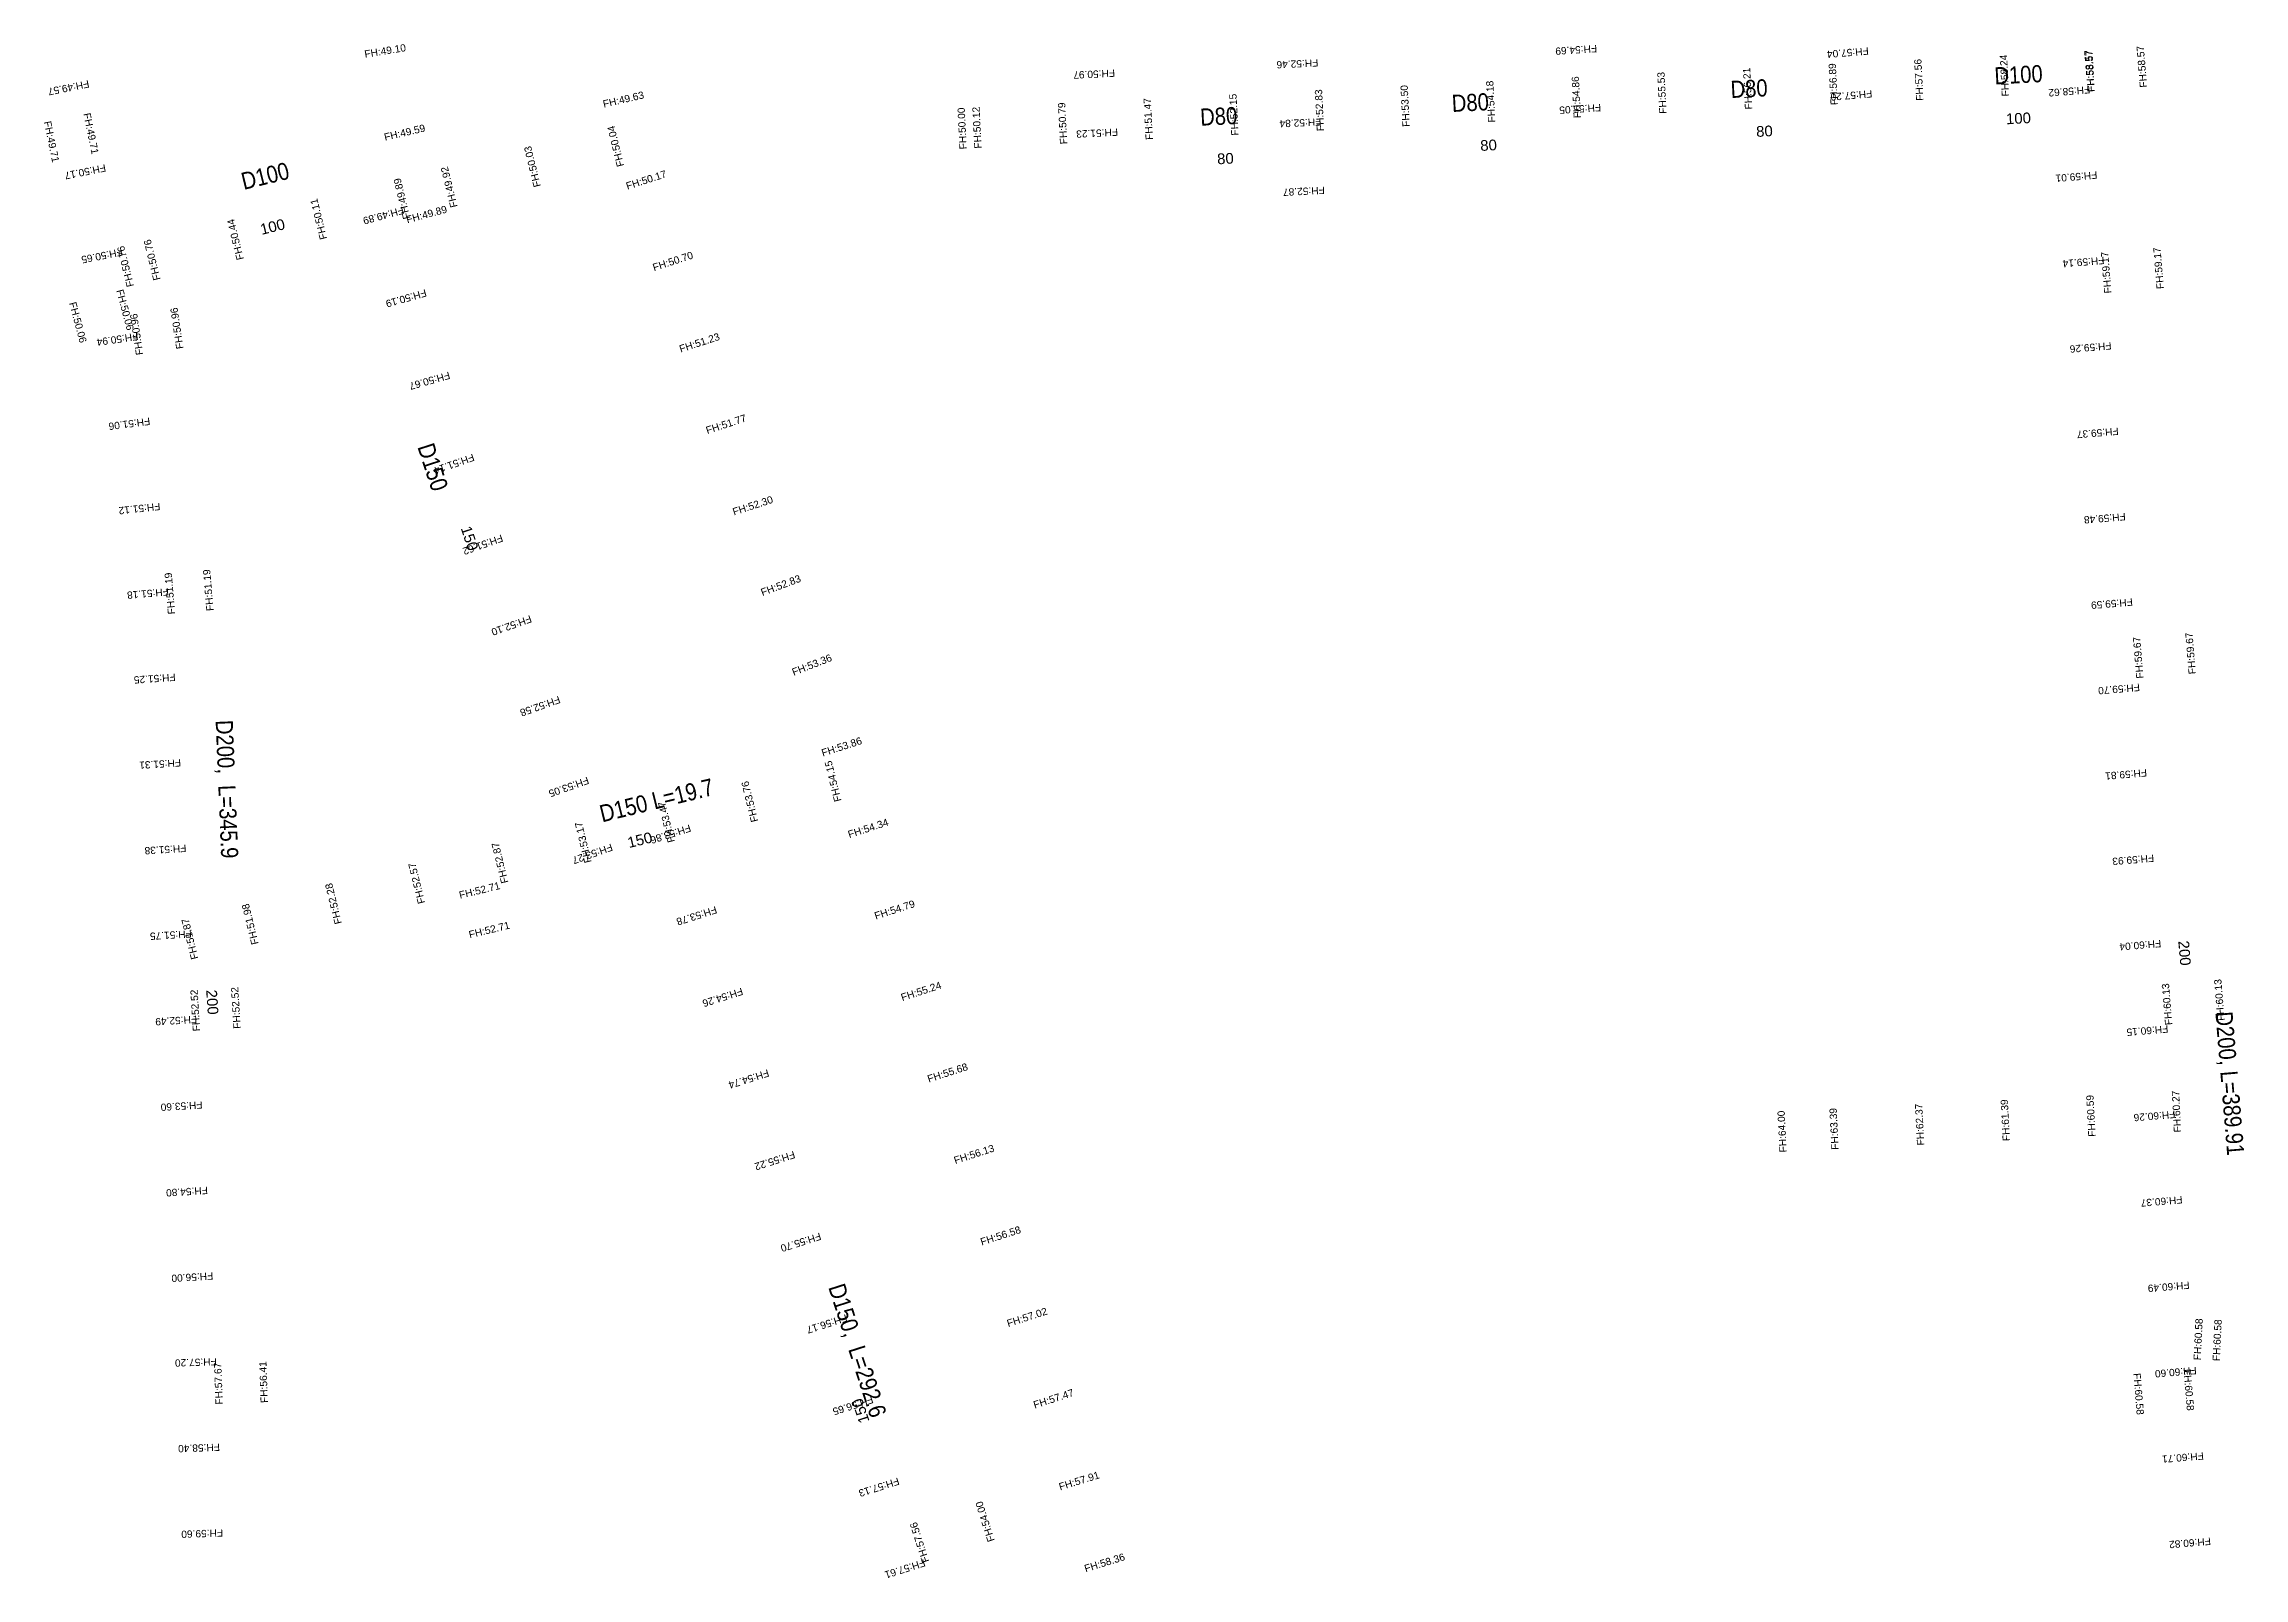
# Model space of a CAD drawing. Header units: millimetres. Extents: x 227572 to 269266, y 328772 to 443556.
# Drawn here: x 227843 to 228356, y 431694 to 432052 of the extents above; entities that cross this region are included whole.
import ezdxf
from ezdxf.enums import TextEntityAlignment as Align

# ---------------------------------------------------------------- set-up
doc = ezdxf.new("R2010")
doc.units = ezdxf.units.MM
for name, color, linetype in [('L_diameter', 3, 'Continuous'), ('S-2.생활-2.관로-2.제원', 7, 'Continuous'), ('도로체인계획고', 6, 'Continuous')]:
    doc.layers.add(name, color=color, linetype=linetype)
doc.styles.add('HY울릉도M', font='HYWULM.TTF')
doc.styles.get("Standard").update_dxf_attribs({"font": 'arial.ttf'})

msp = doc.modelspace()

# ---------------------------------------------------------------- texts
at = {"layer": 'L_diameter'}
for s, rotation, p in [('80', 2.9081, (228241.96, 432033.29)), ('100', 2.8822, (228300.25, 432036.24)), ('80', 2.9081, (228116.21, 432026.9)), ('80', 2.9081, (228177.6, 432030.02)), ('100', 13.8274, (227892.78, 432010.36)), ('150', 288.1473, (227942.17, 431940.27)), ('150', 13.7861, (227978.47, 431867.23)), ('200', 274.7488, (228343, 431843.3)), ('200', 274.0869, (227882.91, 431831.84)), ('150', 108.0683, (228032.83, 431730.28))]:
    msp.add_text(s, height=2.5, rotation=rotation, dxfattribs=at).set_placement(p, align=Align.TOP_LEFT)
at = {"layer": 'S-2.생활-2.관로-2.제원', "color": 7, "style": 'HY울릉도M', "width": 0.9}
for s, rotation, p in [('D100', 2.9081, (228303.34, 432043.33)), ('D80', 2.9081, (228240.48, 432040.09)), ('D80', 2.9081, (228116.74, 432033.62, 69)), ('D80', 2.9081, (228175.44, 432036.83, 69)), ('D100', 13.7861, (227894.67, 432019.76, 69)), ('D150', 288.1119, (227931.42, 431953.12, 69)), ('D200,  L=345.9', 272.3283, (227883.29, 431878.47, 16)), ('D150 L=19.7', 13.7861, (227985.97, 431874.03, 69)), ('D200, L=389.91', 274.7488, (228350.55, 431809.72, 69)), ('D150,  L=292.6', 287.8554, (228030.48, 431746.93, 69))]:
    msp.add_text(s, height=4, rotation=rotation, dxfattribs=at).set_placement(p, align=Align.CENTER)
at = {"layer": '도로체인계획고'}
for s, rotation, p in [('FH:49.10', 9.297, (227917.5, 432049.27)), ('FH:54.69', 183.8287, (228204.87, 432052.29)), ('FH:52.46', 182.9081, (228139.85, 432048.96)), ('FH:57.04', 184.7488, (228268.22, 432051.72)), ('FH:56.89', 92.9081, (228261.1, 432038.27)), ('FH:57.56', 92.9081, (228281.07, 432039.28)), ('FH:58.24', 92.9081, (228301.05, 432040.29)), ('FH:58.57', 94.7488, (228321.05, 432041.38)), ('FH:58.57', 92.9081, (228321.02, 432041.31)), ('FH:58.57', 94.7488, (228333.26, 432042.39)), ('FH:49.57', 191.2252, (227852.96, 432044.05)), ('FH:50.97', 182.9081, (228092.42, 432046.55)), ('FH:53.50', 92.9081, (228161.23, 432033.19)), ('FH:54.18', 92.9081, (228181.2, 432034.21)), ('FH:54.86', 92.9081, (228201.17, 432035.22)), ('FH:55.53', 92.9081, (228221.15, 432036.24)), ('FH:56.21', 92.9081, (228241.12, 432037.25)), ('FH:58.62', 184.7488, (228319.89, 432042.7)), ('FH:49.63', 13.2309, (227973.21, 432037.61)), ('FH:50.00', 92.9081, (228057.88, 432027.94)), ('FH:50.12', 92.9081, (228061.35, 432028.12)), ('FH:50.79', 92.9081, (228081.33, 432029.13)), ('FH:51.47', 92.9081, (228101.3, 432030.15)), ('FH:52.15', 92.9081, (228121.28, 432031.16)), ('FH:52.83', 92.9081, (228141.25, 432032.18)), ('FH:55.05', 183.8287, (228205.8, 432038.52)), ('FH:57.20', 184.7488, (228269.05, 432041.74)), ('FH:49.71', 281.6569, (227842.56, 432034.31)), ('FH:49.71', 281.6569, (227851.76, 432036.21)), ('FH:49.59', 13.23, (227922.17, 432029.89)), ('FH:50.04', 103.7861, (227977.95, 432024.07)), ('FH:51.23', 182.9081, (228093.12, 432032.78)), ('FH:52.84', 182.9081, (228140.55, 432035.19)), ('FH:52.84', 182.9081, (228140.55, 432035.19)), ('FH:50.03', 103.7861, (227958.53, 432019.31)), ('FH:50.17', 191.2252, (227856.85, 432024.43)), ('FH:49.92', 103.7861, (227939.1, 432014.54)), ('FH:50.17', 17.8146, (227978.7, 432018.46)), ('FH:59.01', 184.7488, (228321.55, 432022.77)), ('FH:50.11', 103.7861, (227908.65, 432007.07)), ('FH:49.89', 103.7861, (227928.08, 432011.83)), ('FH:49.89', 103.7861, (227928.08, 432011.83)), ('FH:52.87', 182.9081, (228141.36, 432019.21)), ('FH:50.44', 103.7861, (227889.23, 432002.3)), ('FH:49.89', 195.2545, (227926.28, 432014.55)), ('FH:49.89', 15.2545, (227927.36, 432010.62)), ('FH:50.76', 103.7861, (227869.8, 431997.54)), ('FH:50.65', 191.2252, (227860.75, 432004.82)), ('FH:50.76', 103.7861, (227863.6, 431996.01)), ('FH:50.70', 18.1028, (227984.92, 431999.46)), ('FH:59.14', 184.7488, (228323.21, 432002.84)), ('FH:59.17', 94.7488, (228324.95, 431994.34)), ('FH:59.17', 94.7488, (228337.16, 431995.36)), ('FH:50.06', 284.9136, (227848.44, 431992.02)), ('FH:50.06', 284.9135, (227859.44, 431994.95)), ('FH:50.96', 98.518, (227875.16, 431981.42)), ('FH:50.19', 195.8948, (227931.56, 431995.27)), ('FH:50.96', 98.518, (227865.76, 431980.01)), ('FH:50.94', 188.4724, (227864.45, 431985.12)), ('FH:51.23', 18.1028, (227991.13, 431980.45)), ('FH:59.26', 184.7488, (228324.86, 431982.91)), ('FH:50.67', 195.8948, (227937.04, 431976.04)), ('FH:51.06', 187.3271, (227867.25, 431965.29)), ('FH:51.77', 18.1028, (227997.34, 431961.44)), ('FH:59.37', 184.7488, (228326.52, 431962.97)), ('FH:51.14', 199.5255, (227942.62, 431956.9)), ('FH:51.12', 186.1818, (227869.64, 431945.42)), ('FH:52.30', 18.1028, (228003.56, 431942.43)), ('FH:59.48', 184.7488, (228328.17, 431943.04)), ('FH:51.62', 199.5255, (227949.3, 431938.05)), ('FH:51.19', 94.8821, (227873.21, 431919.44)), ('FH:51.19', 94.8821, (227882.18, 431920.21)), ('FH:51.18', 185.0364, (227871.64, 431925.5)), ('FH:52.83', 20.629, (228010.21, 431923.62)), ('FH:52.10', 199.5255, (227955.99, 431919.2)), ('FH:59.59', 184.7488, (228329.83, 431923.11)), ('FH:59.67', 94.7488, (228332.42, 431904.45)), ('FH:59.67', 94.7488, (228344.63, 431905.46)), ('FH:53.36', 21.4328, (228017.5, 431905.01)), ('FH:51.25', 183.8911, (227873.24, 431905.54)), ('FH:52.58', 199.5255, (227962.67, 431900.35)), ('FH:59.70', 184.7488, (228331.48, 431903.18)), ('FH:53.86', 17.994, (228024.3, 431886.15)), ('FH:51.31', 183.5853, (227874.51, 431885.58)), ('FH:54.15', 103.7861, (228028.65, 431875.86)), ('FH:59.81', 184.7488, (228333.14, 431883.25)), ('FH:53.05', 199.5255, (227969.36, 431881.5)), ('FH:53.76', 103.7861, (228009.23, 431871.1)), ('FH:53.47', 103.7861, (227989.8, 431866.33)), ('FH:53.17', 103.7861, (227970.38, 431861.57)), ('FH:53.86', 197.6859, (227993.19, 431870.36)), ('FH:54.34', 17.994, (228030.48, 431867.12)), ('FH:51.38', 183.5853, (227875.76, 431865.62)), ('FH:52.87', 103.7861, (227950.95, 431856.8)), ('FH:53.27', 199.5255, (227974.89, 431865.9)), ('FH:59.93', 184.7488, (228334.8, 431863.32)), ('FH:52.57', 103.7861, (227931.53, 431852.03)), ('FH:52.28', 103.7861, (227912.11, 431847.27)), ('FH:52.71', 13.7861, (227939.66, 431852.96)), ('FH:54.79', 17.994, (228036.66, 431848.1)), ('FH:51.87', 103.7861, (227878.61, 431839.05)), ('FH:51.98', 103.7861, (227892.68, 431842.5)), ('FH:52.71', 13.7861, (227941.93, 431843.73)), ('FH:53.78', 197.6859, (227999.26, 431851.3)), ('FH:51.75', 183.5853, (227877.01, 431845.66)), ('FH:60.04', 184.7488, (228336.45, 431843.39)), ('FH:52.52', 93.5853, (227879.03, 431822.09)), ('FH:52.52', 93.5853, (227888.51, 431822.68)), ('FH:54.26', 197.6859, (228005.34, 431832.25)), ('FH:55.24', 17.994, (228042.83, 431829.08)), ('FH:60.13', 94.7488, (228339.14, 431823.55)), ('FH:60.13', 94.7488, (228351.35, 431824.56)), ('FH:52.49', 183.5853, (227878.26, 431825.7)), ('FH:60.15', 184.7488, (228338.11, 431823.45)), ('FH:54.74', 197.6859, (228011.42, 431813.19)), ('FH:55.68', 17.994, (228049.01, 431810.06)), ('FH:61.39', 92.9081, (228301.24, 431796.45)), ('FH:60.59', 92.9081, (228321.22, 431797.47)), ('FH:60.27', 92.9081, (228341.19, 431798.48)), ('FH:53.60', 183.5853, (227879.52, 431805.74)), ('FH:64.00', 92.9081, (228249.17, 431793.81)), ('FH:63.39', 92.9081, (228261.3, 431794.42)), ('FH:62.37', 92.9081, (228281.27, 431795.44)), ('FH:60.26', 184.7488, (228339.76, 431803.52)), ('FH:56.13', 17.994, (228055.19, 431791.04)), ('FH:55.22', 197.6859, (228017.49, 431794.14)), ('FH:54.80', 183.5853, (227880.77, 431785.77)), ('FH:60.37', 184.7488, (228341.42, 431783.59)), ('FH:55.70', 197.6859, (228023.57, 431775.08)), ('FH:56.58', 17.994, (228061.37, 431772.02)), ('FH:56.00', 183.5853, (227882.02, 431765.81)), ('FH:60.49', 184.7488, (228343.07, 431763.66)), ('FH:56.17', 197.6859, (228029.64, 431756.03)), ('FH:57.02', 17.994, (228067.55, 431752.99)), ('FH:60.58', 87.2506, (228345.76, 431745.23)), ('FH:60.58', 87.2506, (228350.2, 431745.02)), ('FH:57.20', 182.1124, (227882.87, 431745.81)), ('FH:57.67', 92.0487, (227884.31, 431734.95)), ('FH:56.41', 92.0487, (227894.83, 431735.32)), ('FH:60.58', 274.7488, (228330.02, 431742.19)), ('FH:60.60', 184.7488, (228344.73, 431743.73)), ('FH:60.58', 274.7488, (228341.73, 431743.16)), ('FH:56.65', 197.6859, (228035.72, 431736.97)), ('FH:57.47', 17.994, (228073.73, 431733.97)), ('FH:58.40', 182.1124, (227883.61, 431725.82)), ('FH:60.71', 184.7488, (228346.39, 431723.8)), ('FH:57.91', 17.2625, (228079.67, 431714.86)), ('FH:57.13', 197.6859, (228041.8, 431717.92)), ('FH:54.00', 107.6859, (228064.43, 431703.2)), ('FH:59.60', 182.1124, (227884.35, 431705.83)), ('FH:57.56', 107.6859, (228049.13, 431698.33)), ('FH:60.82', 184.7488, (228348.04, 431703.87)), ('FH:57.61', 197.6859, (228047.87, 431698.87)), ('FH:58.36', 17.2625, (228085.61, 431695.77))]:
    msp.add_text(s, height=1.7, rotation=rotation, dxfattribs=at).set_placement(p)

doc.saveas('drawing.dxf')
